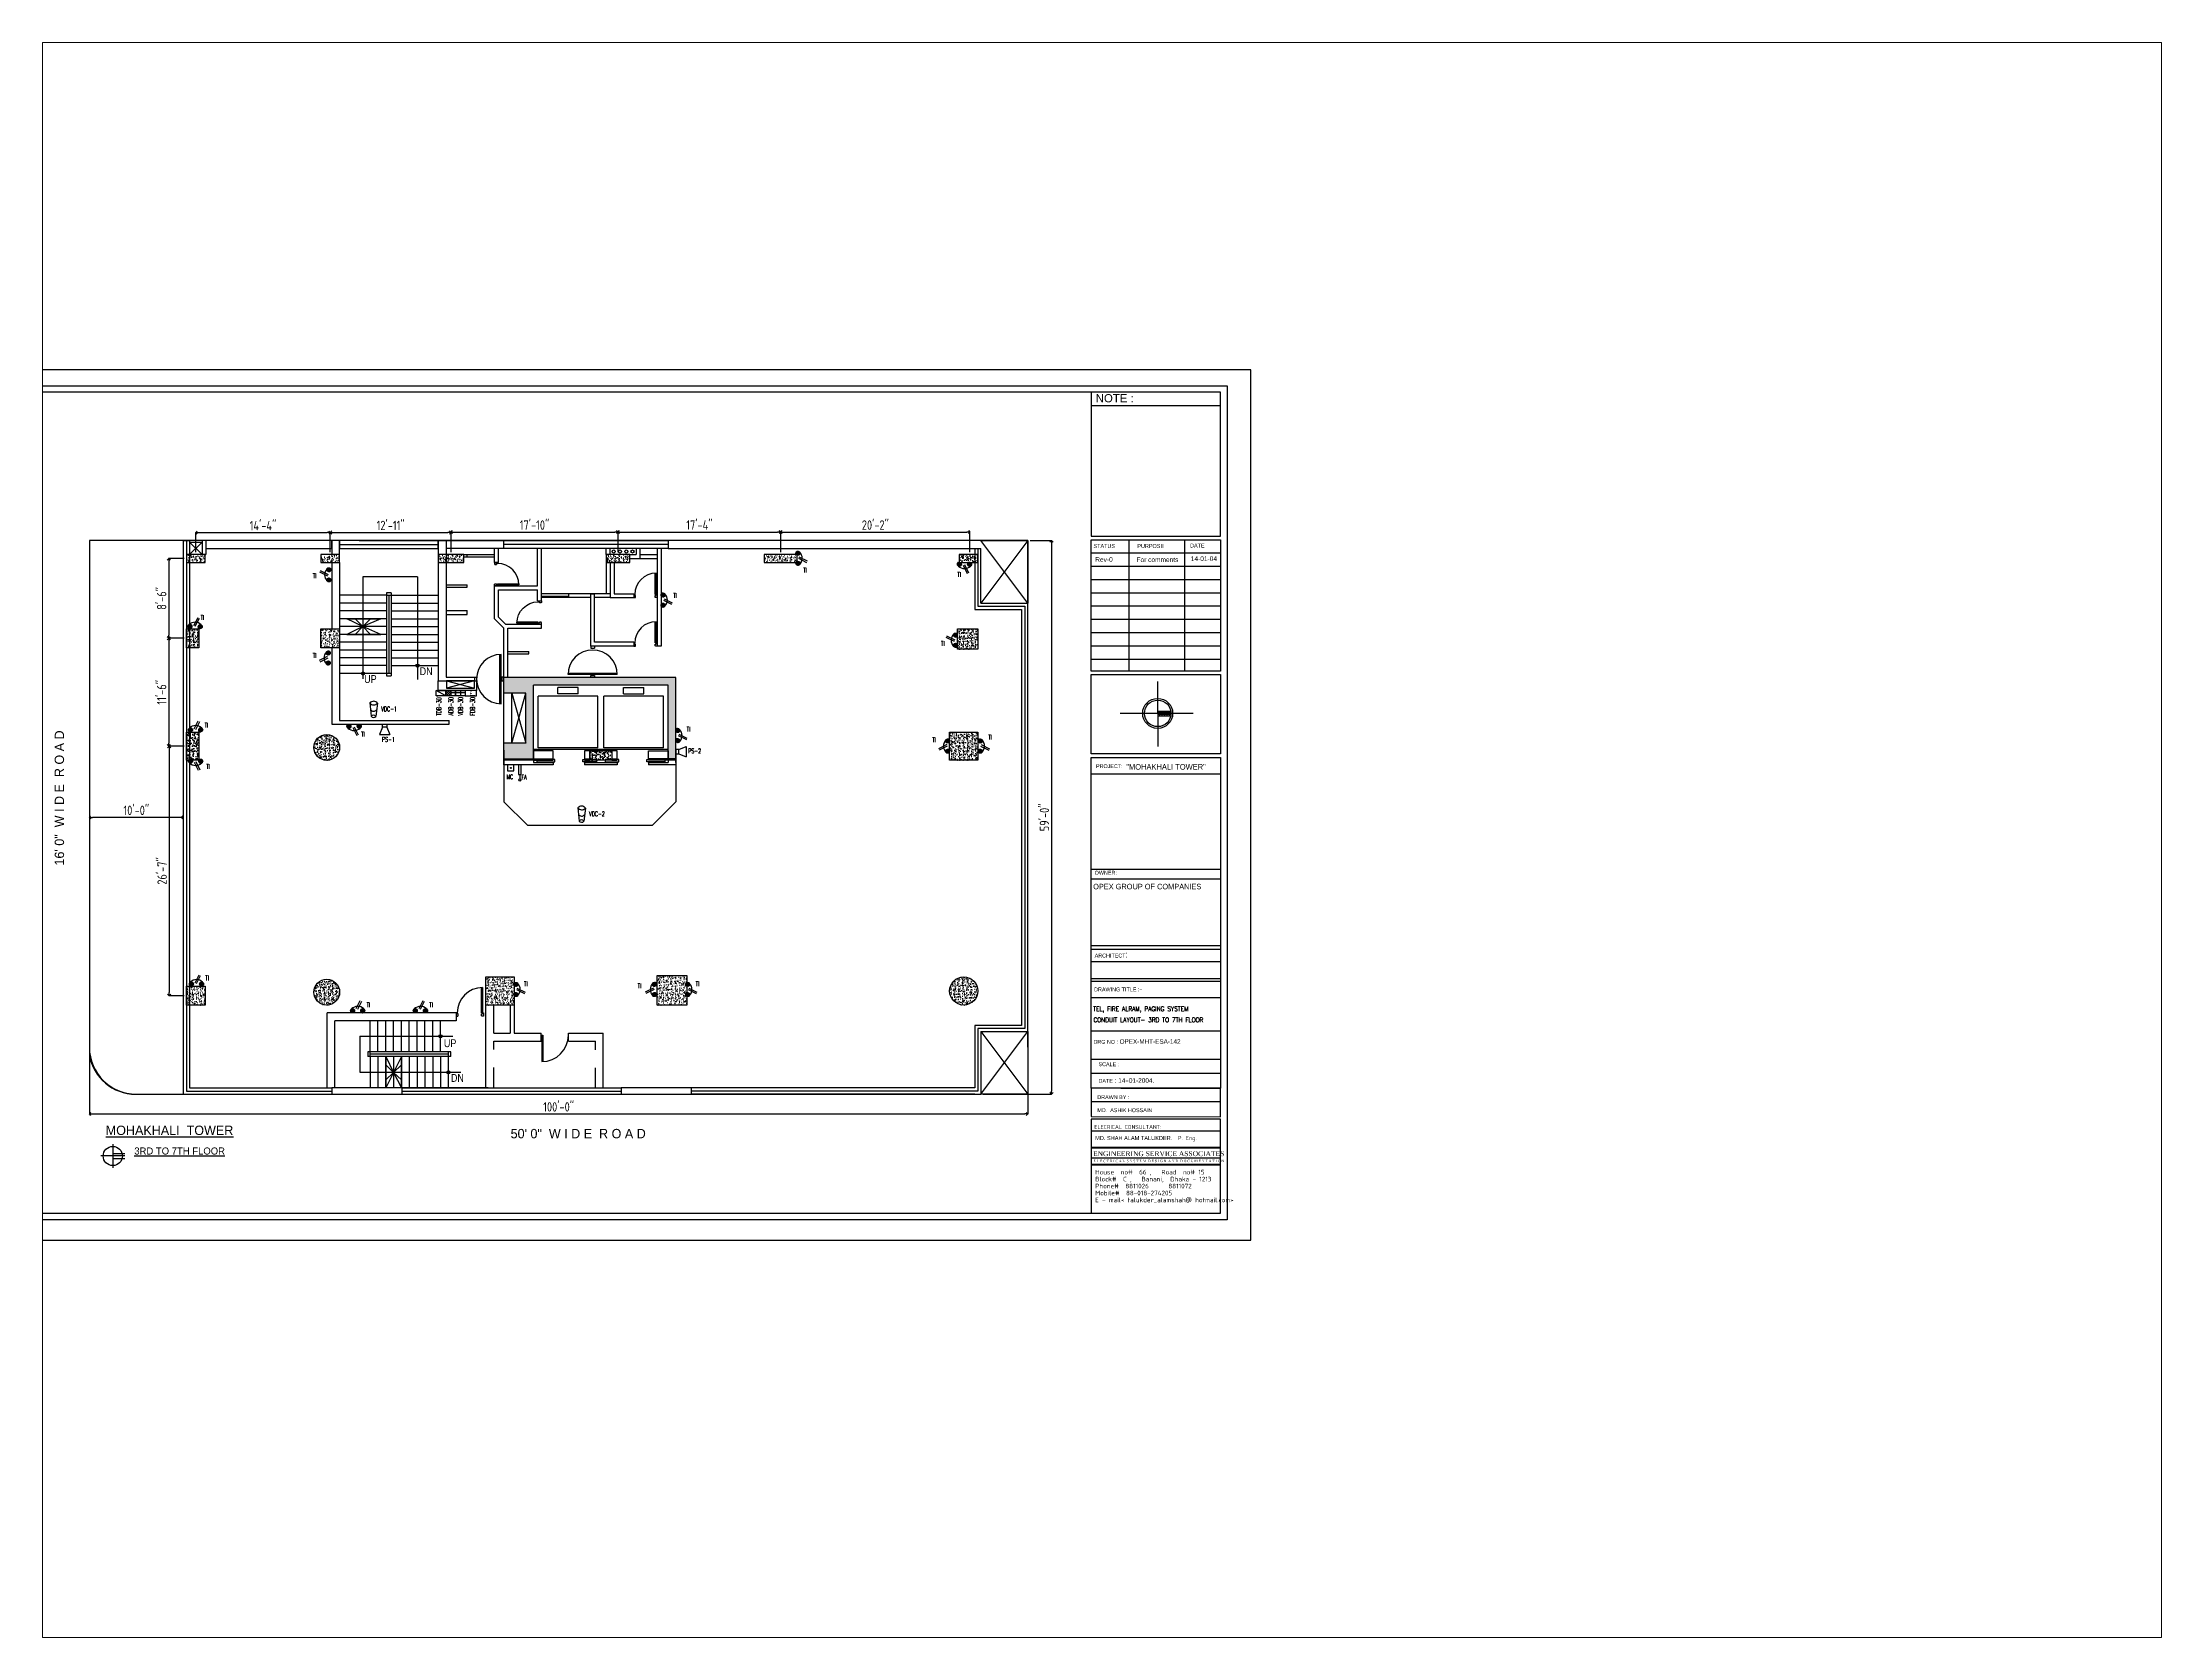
# Paper-space layout 'Layout1' of a CAD drawing. Header units: inches. Extents: x 1.05 to 9.49, y 0.79 to 7.14.
# The model-space entities are those that its viewports show. They can reach past a viewport. Long polylines and large blocks are cut down to what shows.
import ezdxf

# ---------------------------------------------------------------- set-up
doc = ezdxf.new("R2010")
doc.units = ezdxf.units.IN
doc.header["$MEASUREMENT"] = 0
doc.linetypes.add('ACAD_ISO04W100', pattern=[30, 24, -3, 0, -3])
doc.linetypes.add('HIDDEN', pattern=[0.375, 0.25, -0.125])
for name, color, linetype in [('BEAM', 5, 'HIDDEN'), ('COL', 1, 'Continuous'), ('DOOR', 172, 'Continuous'), ('ELEVATION', 7, 'Continuous'), ('ETEXT', 154, 'Continuous'), ('FIRESC00-07', 8, 'Continuous'), ('FIX', 172, 'Continuous'), ('GLASS', 176, 'Continuous'), ('HATCH 1', 11, 'Continuous'), ('LIFT', 176, 'Continuous'), ('PLPIPES', 1, 'Continuous'), ('REF', 3, 'Continuous'), ('SITE BSMNT', 5, 'ACAD_ISO04W100'), ('SITE GR', 5, 'Continuous'), ('SITEDIM', 4, 'Continuous'), ('STAIR01-07', 8, 'Continuous'), ('SYML', 5, 'Continuous'), ('T-FIX-1', 4, 'Continuous'), ('TEXT', 172, 'Continuous'), ('TITLE', 172, 'Continuous'), ('WIN', 4, 'Continuous')]:
    doc.layers.add(name, color=color, linetype=linetype)
doc.styles.add('12IN', font='isocpeur.ttf', dxfattribs={"width": 0.8, "height": 12})
doc.styles.add('24IN', font='isocp.shx', dxfattribs={"height": 24})
doc.styles.add('AR', font='arial.ttf')
doc.styles.add('COMIC SANS', font='comic.ttf')
doc.styles.add('DIM1-8', font='techl___.ttf', dxfattribs={"height": 8})
doc.styles.add('ROMAND', font='romand.shx', dxfattribs={"width": 0.6})
doc.styles.add('SX', font='simplex.shx')
doc.styles.add('TITEL', font='times.ttf', dxfattribs={"height": 0.5})
doc.dimstyles.new('12IN', dxfattribs={"dimtxt": 0.18, "dimasz": 4, "dimexe": 0.18, "dimexo": 3, "dimgap": 3, "dimtad": 1, "dimdec": 0, "dimzin": 3, "dimdsep": 46, "dimlunit": 4, "dimtxsty": '12IN', "dimblk": 'OPEN90', "dimcen": 0.09, "dimclrd": 172, "dimclre": 172, "dimclrt": 176, "dimadec": 0, "dimazin": 0, "dimtfac": 1, "dimtdec": 0, "dimtofl": 0, "dimtmove": 0, "dimatfit": 3, "dimfxl": 1, "dimtolj": 1, "dimtzin": 0, "dimarcsym": 0})
pattern_1 = [(50, (0, 0), (7.172602, -0.627521), [0.75, -8.25]), (355, (0, 0), (-1.387513, 7.52192), [0.6, -6.6]), (100.4514, (0.598, -0.052), (5.785094, 6.894395), [0.6374, -7.01142]), (46.1842, (0, 2), (10.67241, -1.65519), [1.125, -12.375]), (96.6356, (0.889, 1.862), (9.34663, 9.74118), [0.9561, -10.51713]), (351.1842, (0, 2), (9.34662, 9.74119), [0.9, -9.9]), (21, (1, 1.5), (5.96907, -4.02619), [0.75, -8.25]), (326, (1, 1.5), (2.433153, 7.2515), [0.6, -6.6]), (71.4514, (1.4974, 1.1645), (8.402226, 3.225305), [0.6374, -7.01142]), (37.5, (0, 0), (0.1215986, 3.3289385), [0, -6.52, 0, -6.7, 0, -6.625]), (7.5, (0, 0), (2.630695, 3.944117), [0, -3.82, 0, -6.37, 0, -2.525]), (327.5, (-2.23, 0), (5.3382244, -0.2255487), [0, -2.5, 0, -7.8, 0, -10.35]), (317.5, (-3.23, 0), (5.831862, 1.00105), [0, -3.25, 0, -5.18, 0, -7.35])]
pattern_2 = [(50, (0, 0), (7.172602, -0.62752), [0.75, -8.25]), (355, (0, 0), (-1.387513, 7.52192), [0.6, -6.6]), (100.4514, (0.598, -0.052), (5.785094, 6.894395), [0.6374, -7.01142]), (46.1842, (0, 2), (10.67241, -1.65519), [1.125, -12.375]), (96.6356, (0.889, 1.862), (9.34663, 9.74118), [0.9561, -10.51713]), (351.1842, (0, 2), (9.34662, 9.74119), [0.9, -9.9]), (21, (1, 1.5), (5.96907, -4.02619), [0.75, -8.25]), (326, (1, 1.5), (2.433153, 7.2515), [0.6, -6.6]), (71.4514, (1.4974, 1.1645), (8.402226, 3.225305), [0.6374, -7.01142]), (37.5, (0, 0), (0.1215986, 3.3289385), [0, -6.52, 0, -6.7, 0, -6.625]), (7.5, (0, 0), (2.630695, 3.944117), [0, -3.82, 0, -6.37, 0, -2.525]), (327.5, (-2.23, 0), (5.3382244, -0.2255487), [0, -2.5, 0, -7.8, 0, -10.35]), (317.5, (-3.23, 0), (5.831862, 1.00105), [0, -3.25, 0, -5.18, 0, -7.35])]

# ---------------------------------------------------------------- blocks, each defined once
blk = doc.blocks.new('D30')
for points in [[(-1.375, 0), (-2.625, 0), (-2.625, 27.25), (-1.375, 27.25)], [(-30, -4), (-27.75, -4), (-27.75, -3.75), (-27.5, -3.75), (-27.5, -1.375), (-28.75, -1.375), (-28.75, 0), (-30, 0)], [(0, -4), (-2.25, -4), (-2.25, -3.75), (-2.5, -3.75), (-2.5, -1.375), (-1.25, -1.375), (-1.25, 0), (0, 0)]]:
    blk.add_lwpolyline(points, close=True)
at = {"color": 107}
blk.add_arc((-1.375, 0), 27.25, 90, 180, dxfattribs=at)
blk = doc.blocks.new('D35')
for points in [[(-1.375, 0), (-2.625, 0), (-2.625, 32.25), (-1.375, 32.25)], [(-35, -4), (-32.75, -4), (-32.75, -3.75), (-32.5, -3.75), (-32.5, -1.375), (-33.75, -1.375), (-33.75, 0), (-35, 0)], [(0, -4), (-2.25, -4), (-2.25, -3.75), (-2.5, -3.75), (-2.5, -1.375), (-1.25, -1.375), (-1.25, 0), (0, 0)]]:
    blk.add_lwpolyline(points, close=True)
at = {"color": 107}
blk.add_arc((-1.375, 0), 32.25, 90, 180, dxfattribs=at)
blk = doc.blocks.new('_Open90')
at = {"color": 0, "linetype": 'ByBlock', "lineweight": -2}
for p, q in [((0, 0), (-1, 0)), ((-0.5, 0.5), (0, 0)), ((0, 0), (-0.5, -0.5))]:
    blk.add_line(p, q, dxfattribs=at)
blk = doc.blocks.new('*D5')
at = {"layer": 'Defpoints', "color": 0}
for p in [(0, 354), (0, 354), (120, 354)]:
    blk.add_point(p, dxfattribs=at)
at = {"layer": 'GLASS', "color": 172, "lineweight": -2}
for p, q in [((0, 357), (0, 354.18)), ((116, 354), (4, 354)), ((120, 357), (120, 354.18))]:
    blk.add_line(p, q, dxfattribs=at)
at = {"layer": 'GLASS', "color": 172, "lineweight": -2, "xscale": 4, "yscale": 4, "zscale": 4, "rotation": 180}
blk.add_blockref('_Open90', (0, 354), dxfattribs=at)
at = {"layer": 'GLASS', "color": 172, "lineweight": -2, "xscale": 4, "yscale": 4, "zscale": 4}
blk.add_blockref('_Open90', (120, 354), dxfattribs=at)
at = {"layer": 'GLASS', "color": 176, "insert": (60, 363), "char_height": 12, "attachment_point": 5, "style": '12IN'}
blk.add_mtext('\\A1;10\'-0"', dxfattribs=at)
blk = doc.blocks.new('*D6')
at = {"layer": 'Defpoints', "color": 0}
for p in [(1200, 708), (1140, 0), (1230.2, 0)]:
    blk.add_point(p, dxfattribs=at)
at = {"layer": 'SITEDIM', "color": 172, "lineweight": -2}
for p, q in [((1203, 708), (1230.4, 708)), ((1230.2, 704), (1230.2, 4)), ((1143, 0), (1230.4, 0))]:
    blk.add_line(p, q, dxfattribs=at)
at = {"layer": 'SITEDIM', "color": 172, "lineweight": -2, "xscale": 4, "yscale": 4, "zscale": 4}
for p, rotation in [((1230.2, 708), 90), ((1230.2, 0), 270)]:
    blk.add_blockref('_Open90', p, dxfattribs=dict(at, rotation=rotation))
at = {"layer": 'SITEDIM', "color": 176, "insert": (1221.2, 354), "char_height": 12, "attachment_point": 5, "rotation": 90, "style": '12IN'}
blk.add_mtext('\\A1;59\'-0"', dxfattribs=at)
blk = doc.blocks.new('*D7')
at = {"layer": 'Defpoints', "color": 0}
for p in [(0, 60), (1200, 60), (1200, -25.2)]:
    blk.add_point(p, dxfattribs=at)
at = {"layer": 'SITEDIM', "color": 172, "lineweight": -2}
for p, q in [((0, 57), (0, -25.4)), ((1200, 57), (1200, -25.4)), ((4, -25.2), (1196, -25.2))]:
    blk.add_line(p, q, dxfattribs=at)
at = {"layer": 'SITEDIM', "color": 172, "lineweight": -2, "xscale": 4, "yscale": 4, "zscale": 4, "rotation": 180}
blk.add_blockref('_Open90', (0, -25.2), dxfattribs=at)
at = {"layer": 'SITEDIM', "color": 172, "lineweight": -2, "xscale": 4, "yscale": 4, "zscale": 4}
blk.add_blockref('_Open90', (1200, -25.2), dxfattribs=at)
at = {"layer": 'SITEDIM', "color": 176, "insert": (600, -16.2), "char_height": 12, "attachment_point": 5, "style": '12IN'}
blk.add_mtext('\\A1;100\'-0"', dxfattribs=at)
blk = doc.blocks.new('*D8')
at = {"layer": 'Defpoints', "color": 0}
for p in [(308, 718.1), (136, 690), (308, 690)]:
    blk.add_point(p, dxfattribs=at)
at = {"layer": 'FIX', "color": 172, "lineweight": -2}
for p, q in [((136, 693), (136, 718.3)), ((140, 718.1), (304, 718.1)), ((308, 693), (308, 718.3))]:
    blk.add_line(p, q, dxfattribs=at)
at = {"layer": 'FIX', "color": 172, "lineweight": -2, "xscale": 4, "yscale": 4, "zscale": 4, "rotation": 180}
blk.add_blockref('_Open90', (136, 718.1), dxfattribs=at)
at = {"layer": 'FIX', "color": 172, "lineweight": -2, "xscale": 4, "yscale": 4, "zscale": 4}
blk.add_blockref('_Open90', (308, 718.1), dxfattribs=at)
at = {"layer": 'FIX', "color": 176, "insert": (222, 727.1), "char_height": 12, "attachment_point": 5, "style": '12IN'}
blk.add_mtext('\\A1;14\'-4"', dxfattribs=at)
blk = doc.blocks.new('*D9')
at = {"layer": 'Defpoints', "color": 0}
for p in [(462.5, 718.3), (308, 690), (462.5, 690)]:
    blk.add_point(p, dxfattribs=at)
at = {"layer": 'FIX', "color": 172, "lineweight": -2}
for p, q in [((308, 693), (308, 718.5)), ((312, 718.3), (458.5, 718.3)), ((462.5, 693), (462.5, 718.5))]:
    blk.add_line(p, q, dxfattribs=at)
at = {"layer": 'FIX', "color": 172, "lineweight": -2, "xscale": 4, "yscale": 4, "zscale": 4, "rotation": 180}
blk.add_blockref('_Open90', (308, 718.3), dxfattribs=at)
at = {"layer": 'FIX', "color": 172, "lineweight": -2, "xscale": 4, "yscale": 4, "zscale": 4}
blk.add_blockref('_Open90', (462.5, 718.3), dxfattribs=at)
at = {"layer": 'FIX', "color": 176, "insert": (385.2, 727.3), "char_height": 12, "attachment_point": 5, "style": '12IN'}
blk.add_mtext('\\A1;12\'-11"', dxfattribs=at)
blk = doc.blocks.new('*D10')
at = {"layer": 'Defpoints', "color": 0}
for p in [(676, 718.8), (462.5, 690), (676, 690)]:
    blk.add_point(p, dxfattribs=at)
at = {"layer": 'FIX', "color": 172, "lineweight": -2}
for p, q in [((462.5, 693), (462.5, 719)), ((466.5, 718.8), (672, 718.8)), ((676, 693), (676, 719))]:
    blk.add_line(p, q, dxfattribs=at)
at = {"layer": 'FIX', "color": 172, "lineweight": -2, "xscale": 4, "yscale": 4, "zscale": 4, "rotation": 180}
blk.add_blockref('_Open90', (462.5, 718.8), dxfattribs=at)
at = {"layer": 'FIX', "color": 172, "lineweight": -2, "xscale": 4, "yscale": 4, "zscale": 4}
blk.add_blockref('_Open90', (676, 718.8), dxfattribs=at)
at = {"layer": 'FIX', "color": 176, "insert": (569.2, 727.8), "char_height": 12, "attachment_point": 5, "style": '12IN'}
blk.add_mtext('\\A1;17\'-10"', dxfattribs=at)
blk = doc.blocks.new('*D11')
at = {"layer": 'Defpoints', "color": 0}
for p in [(884, 718.9), (676, 690), (884, 690)]:
    blk.add_point(p, dxfattribs=at)
at = {"layer": 'FIX', "color": 172, "lineweight": -2}
for p, q in [((676, 693), (676, 719)), ((680, 718.9), (880, 718.9)), ((884, 693), (884, 719))]:
    blk.add_line(p, q, dxfattribs=at)
at = {"layer": 'FIX', "color": 172, "lineweight": -2, "xscale": 4, "yscale": 4, "zscale": 4, "rotation": 180}
blk.add_blockref('_Open90', (676, 718.9), dxfattribs=at)
at = {"layer": 'FIX', "color": 172, "lineweight": -2, "xscale": 4, "yscale": 4, "zscale": 4}
blk.add_blockref('_Open90', (884, 718.9), dxfattribs=at)
at = {"layer": 'FIX', "color": 176, "insert": (780, 727.9), "char_height": 12, "attachment_point": 5, "style": '12IN'}
blk.add_mtext('\\A1;17\'-4"', dxfattribs=at)
blk = doc.blocks.new('*D12')
at = {"layer": 'Defpoints', "color": 0}
for p in [(1126, 718.8), (884, 690), (1126, 690)]:
    blk.add_point(p, dxfattribs=at)
at = {"layer": 'FIX', "color": 172, "lineweight": -2}
for p, q in [((884, 693), (884, 718.9)), ((888, 718.8), (1122, 718.8)), ((1126, 693), (1126, 718.9))]:
    blk.add_line(p, q, dxfattribs=at)
at = {"layer": 'FIX', "color": 172, "lineweight": -2, "xscale": 4, "yscale": 4, "zscale": 4, "rotation": 180}
blk.add_blockref('_Open90', (884, 718.8), dxfattribs=at)
at = {"layer": 'FIX', "color": 172, "lineweight": -2, "xscale": 4, "yscale": 4, "zscale": 4}
blk.add_blockref('_Open90', (1126, 718.8), dxfattribs=at)
at = {"layer": 'FIX', "color": 176, "insert": (1005, 727.8), "char_height": 12, "attachment_point": 5, "style": '12IN'}
blk.add_mtext('\\A1;20\'-2"', dxfattribs=at)
blk = doc.blocks.new('*D13')
at = {"layer": 'Defpoints', "color": 0}
for p in [(124, 685), (101.4, 583), (124, 583)]:
    blk.add_point(p, dxfattribs=at)
at = {"layer": 'FIX', "color": 172, "lineweight": -2}
for p, q in [((121, 685), (101.3, 685)), ((101.4, 681), (101.4, 587)), ((121, 583), (101.3, 583))]:
    blk.add_line(p, q, dxfattribs=at)
at = {"layer": 'FIX', "color": 172, "lineweight": -2, "xscale": 4, "yscale": 4, "zscale": 4}
for p, rotation in [((101.4, 685), 90), ((101.4, 583), 270)]:
    blk.add_blockref('_Open90', p, dxfattribs=dict(at, rotation=rotation))
at = {"layer": 'FIX', "color": 176, "insert": (92.4, 634), "char_height": 12, "attachment_point": 5, "rotation": 90, "style": '12IN'}
blk.add_mtext('\\A1;8\'-6"', dxfattribs=at)
blk = doc.blocks.new('*D14')
at = {"layer": 'Defpoints', "color": 0}
for p in [(124, 583), (101.4, 445), (124, 445)]:
    blk.add_point(p, dxfattribs=at)
at = {"layer": 'FIX', "color": 172, "lineweight": -2}
for p, q in [((121, 583), (101.3, 583)), ((101.4, 579), (101.4, 449)), ((121, 445), (101.3, 445))]:
    blk.add_line(p, q, dxfattribs=at)
at = {"layer": 'FIX', "color": 172, "lineweight": -2, "xscale": 4, "yscale": 4, "zscale": 4}
for p, rotation in [((101.4, 583), 90), ((101.4, 445), 270)]:
    blk.add_blockref('_Open90', p, dxfattribs=dict(at, rotation=rotation))
at = {"layer": 'FIX', "color": 176, "insert": (92.4, 514), "char_height": 12, "attachment_point": 5, "rotation": 90, "style": '12IN'}
blk.add_mtext('\\A1;11\'-6"', dxfattribs=at)
blk = doc.blocks.new('*D15')
at = {"layer": 'Defpoints', "color": 0}
for p in [(124, 445), (102, 126), (124, 126)]:
    blk.add_point(p, dxfattribs=at)
at = {"layer": 'FIX', "color": 172, "lineweight": -2}
for p, q in [((121, 445), (101.8, 445)), ((102, 441), (102, 130)), ((121, 126), (101.8, 126))]:
    blk.add_line(p, q, dxfattribs=at)
at = {"layer": 'FIX', "color": 172, "lineweight": -2, "xscale": 4, "yscale": 4, "zscale": 4}
for p, rotation in [((102, 445), 90), ((102, 126), 270)]:
    blk.add_blockref('_Open90', p, dxfattribs=dict(at, rotation=rotation))
at = {"layer": 'FIX', "color": 176, "insert": (93, 285.5), "char_height": 12, "attachment_point": 5, "rotation": 90, "style": '12IN'}
blk.add_mtext('\\A1;26\'-7"', dxfattribs=at)
blk = doc.blocks.new('B')
at = {"layer": 'TITLE', "ltscale": 0.5}
h = blk.add_hatch(dxfattribs=at)
h.set_pattern_fill('ANSI31', color=1, scale=9.326736, angle=89.9505, style=0)
h.set_pattern_definition([(134.95045824, (-30906.0852, 267358.9978), (-0.825087312, -0.823661693), [])])
h.paths.add_polyline_path([(1034.6, 1237.8, 0.043955), (1036.9, 1237.6), (1036.9, 1250.8), (1034.6, 1250.8)])
h.paths.add_polyline_path([(1039.2, 1250.8), (1036.9, 1250.8), (1036.9, 1237.6, 0.043955), (1039.2, 1237.8)])
at = {"layer": 'TITLE', "color": 1, "ltscale": 0.5}
for p, q in [((1036.8, 1215.4), (1036.9, 1288.2)), ((1068.5, 1251.1), (1003.8, 1250.5)), ((1034.3, 1250.8), (1034.1, 1237.9)), ((1039.2, 1250.8), (1039.2, 1237.8))]:
    blk.add_line(p, q, dxfattribs=at)
blk.add_circle((1036.9, 1250.8), 14.9, dxfattribs=at)
at = {"layer": 'TITLE', "color": 6, "ltscale": 0.5}
blk.add_circle((1036.9, 1250.8), 13.2, dxfattribs=at)

msp = doc.modelspace()

# ---------------------------------------------------------------- hatches: boundary and pattern name
at = {"layer": 'HATCH 1'}
h = msp.add_hatch(dxfattribs=at)
h.set_pattern_fill('AR-CONC', color=0, style=0)
h.set_pattern_definition(pattern_1)
h.paths.add_polyline_path([(148, 680), (148, 690), (124, 690), (124, 680)])
h = msp.add_hatch(dxfattribs=at)
h.set_pattern_fill('AR-CONC', color=0, style=0)
h.set_pattern_definition(pattern_1)
h.paths.add_polyline_path([(296, 690), (296, 680), (320, 680), (320, 690)])
h = msp.add_hatch(dxfattribs=at)
h.set_pattern_fill('AR-CONC', color=0, style=0)
h.set_pattern_definition(pattern_1)
h.paths.add_polyline_path([(446, 690), (446, 680), (479, 680), (479, 690)])
h = msp.add_hatch(dxfattribs=at)
h.set_pattern_fill('AR-CONC', color=0, style=0)
h.set_pattern_definition(pattern_1)
h.paths.add_polyline_path([(661, 680), (691, 680), (691, 690), (661, 690)])
h = msp.add_hatch(dxfattribs=at)
h.set_pattern_fill('AR-CONC', color=0, style=0)
h.set_pattern_definition(pattern_1)
h.paths.add_polyline_path([(863, 680), (905, 680), (905, 690), (863, 690)])
h = msp.add_hatch(dxfattribs=at)
h.set_pattern_fill('AR-CONC', color=0, style=0)
h.set_pattern_definition(pattern_1)
h.paths.add_polyline_path([(1112, 680), (1136, 680), (1136, 690), (1112, 690)])
h = msp.add_hatch(dxfattribs=at)
h.set_pattern_fill('AR-CONC', color=0, style=0)
h.set_pattern_definition(pattern_2)
h.paths.add_polyline_path([(124, 595), (140, 595), (140, 571), (124, 571)])
h = msp.add_hatch(dxfattribs=at)
h.set_pattern_fill('AR-CONC', color=0, style=0)
h.set_pattern_definition(pattern_1)
h.paths.add_polyline_path([(320, 595), (296, 595), (296, 571), (320, 571)])
h = msp.add_hatch(dxfattribs=at)
h.set_pattern_fill('AR-CONC', color=0, style=0)
h.set_pattern_definition(pattern_2)
h.paths.add_polyline_path([(1110, 595), (1136, 595), (1136, 569), (1110, 569)])
h = msp.add_hatch(dxfattribs=at)
h.set_pattern_fill('AR-CONC', color=0, style=0)
h.set_pattern_definition(pattern_1)
h.paths.add_polyline_path([(750, 533), (530, 533), (530, 513), (558, 513), (558, 449), (530, 449), (530, 427), (568, 427), (568, 439), (568, 523), (740, 523), (740, 427), (750, 427)])
h = msp.add_hatch(dxfattribs=at)
h.set_pattern_fill('AR-CONC', color=0, style=0)
h.paths.add_polyline_path([(124, 463), (140, 463), (140, 427), (124, 427)])
h = msp.add_hatch(dxfattribs=at)
h.set_pattern_fill('AR-CONC', color=0, style=0)
h.set_pattern_definition(pattern_1)
h.paths.add_polyline_path([(1136, 463), (1100, 463), (1100, 427), (1136, 427)])
h = msp.add_hatch(dxfattribs=at)
h.set_pattern_fill('AR-CONC', color=0, style=0)
h.set_pattern_definition(pattern_1)
h.paths.add_polyline_path([(287, 443.5, 1), (320, 443.5, 1)])
h = msp.add_hatch(dxfattribs=at)
h.set_pattern_fill('AR-CONC', color=0, style=0)
h.set_pattern_definition(pattern_1)
h.paths.add_polyline_path([(668, 439), (640, 439), (640, 427), (668, 427)])
h = msp.add_hatch(dxfattribs=at)
h.set_pattern_fill('AR-CONC', color=0, style=0)
h.paths.add_polyline_path([(124, 138), (148, 138), (148, 114), (124, 114)])
h = msp.add_hatch(dxfattribs=at)
h.set_pattern_fill('AR-CONC', color=0, style=0)
edge = h.paths.add_edge_path()
edge.add_arc((303.5, 130.5), 16.5, 0, 360)
h = msp.add_hatch(dxfattribs=at)
h.set_pattern_fill('AR-CONC', color=0, style=0)
h.set_pattern_definition([(50, (-0.166, -0.086), (7.1726, -0.62752), [0.75, -8.25]), (355, (-0.166, -0.086), (-1.38751, 7.52192), [0.6, -6.6]), (100.4514, (0.4317, -0.138), (5.78509, 6.894395), [0.6374, -7.01142]), (46.1842, (-0.166, 1.914), (10.67241, -1.65519), [1.125, -12.375]), (96.6356, (0.723, 1.776), (9.34663, 9.74118), [0.9561, -10.51713]), (351.1842, (-0.166, 1.914), (9.34662, 9.74119), [0.9, -9.9]), (21, (0.834, 1.414), (5.96907, -4.02619), [0.75, -8.25]), (326, (0.834, 1.414), (2.43315, 7.2515), [0.6, -6.6]), (71.4514, (1.3314, 1.079), (8.40223, 3.225305), [0.6374, -7.01142]), (37.5, (-0.166, -0.0857), (0.121599, 3.328939), [0, -6.52, 0, -6.7, 0, -6.625]), (7.5, (-0.166, -0.0857), (2.630695, 3.944117), [0, -3.82, 0, -6.37, 0, -2.525]), (327.5, (-2.396, -0.0857), (5.338224, -0.225549), [0, -2.5, 0, -7.8, 0, -10.35]), (317.5, (-3.396, -0.0857), (5.83186, 1.00105), [0, -3.25, 0, -5.18, 0, -7.35])])
h.paths.add_polyline_path([(542.8, 149.9), (506.8, 149.9), (506.8, 113.9), (542.8, 113.9)])
h = msp.add_hatch(dxfattribs=at)
h.set_pattern_fill('AR-CONC', color=0, style=0)
h.set_pattern_definition(pattern_1)
h.paths.add_polyline_path([(764, 114), (726, 114), (726, 152), (764, 152)])
h = msp.add_hatch(dxfattribs=at)
h.set_pattern_fill('AR-CONC', color=0, style=0)
h.set_pattern_definition(pattern_2)
edge = h.paths.add_edge_path()
edge.add_arc((1118, 132), 18, 0, 360)
at = {"layer": 'SYML'}
h = msp.add_hatch(dxfattribs=at)
h.set_pattern_fill('ANSI31', color=0, scale=1.434375, style=0)
h.set_pattern_definition([(45, (3215.24924, 263.1578), (-0.126782036, 0.126782036), [])])
h.paths.add_polyline_path([(903.3, 692, 1), (908.5, 692, 1)])
h.paths.add_polyline_path([(908.5, 678.9, 1), (903.3, 678.9, 1)])
h = msp.add_hatch(dxfattribs=at)
h.set_pattern_fill('ANSI31', color=0, scale=1.434375, angle=90, style=0)
h.set_pattern_definition([(225, (1541.12888, -1631.50914), (-0.126782036, 0.126782036), [])])
h.paths.add_polyline_path([(1112.3, 680.4, -1), (1112.3, 675.2, -1)])
h.paths.add_polyline_path([(1125.4, 675.2, -1), (1125.4, 680.4, -1)])
h = msp.add_hatch(dxfattribs=at)
h.set_pattern_fill('ANSI31', color=0, scale=1.434375, angle=180, style=0)
h.set_pattern_definition([(225, (-2002.96286, 1086.35864), (0.126782036, -0.126782036), [])])
h.paths.add_polyline_path([(308.9, 657.6, 1), (303.8, 657.6, 1)])
h.paths.add_polyline_path([(303.8, 670.6, 1), (308.9, 670.6, 1)])
h = msp.add_hatch(dxfattribs=at)
h.set_pattern_fill('ANSI31', color=0, scale=1.434375, style=0)
h.set_pattern_definition([(45, (3042.78596, 209.7123), (-0.126782036, 0.126782036), [])])
h.paths.add_polyline_path([(730.9, 638.5, 1), (736.1, 638.5, 1)])
h.paths.add_polyline_path([(736.1, 625.5, 1), (730.9, 625.5, 1)])
h = msp.add_hatch(dxfattribs=at)
h.set_pattern_fill('ANSI31', color=0, scale=1.434375, angle=88.3621, style=0)
h.set_pattern_definition([(133.36214, (623.1181, 2894.22895), (-0.130353944, -0.123106534), [])])
h.paths.add_polyline_path([(128.4, 595.5, 1), (128.6, 600.7, 1)])
h.paths.add_polyline_path([(141.6, 600.3, 1), (141.5, 595.1, 1)])
h = msp.add_hatch(dxfattribs=at)
h.set_pattern_fill('ANSI31', color=0, scale=1.434375, angle=-180, style=0)
h.set_pattern_definition([(225, (-1201.83248, 1002.66713), (0.126782036, -0.126782036), [])])
h.paths.add_polyline_path([(1110.1, 573.9, 1), (1104.9, 573.9, 1)])
h.paths.add_polyline_path([(1104.9, 586.9, 1), (1110.1, 586.9, 1)])
h = msp.add_hatch(dxfattribs=at)
h.set_pattern_fill('ANSI31', color=0, scale=1.434375, style=0)
h.set_pattern_definition([(135, (-2003.79864, 135.64523), (0.126782036, 0.126782036), [])])
h.paths.add_polyline_path([(308.1, 564.4, -1), (302.9, 564.4, -1)])
h.paths.add_polyline_path([(302.9, 551.4, -1), (308.1, 551.4, -1)])
h = msp.add_hatch(dxfattribs=at)
h.set_pattern_fill('ANSI31', color=0, scale=14.4, style=0)
h.set_pattern_definition([(45, (2674.0125, -29.64), (-1.2727922, 1.2727922), [])])
h.paths.add_polyline_path([(462, 516.2), (455.8, 516.2), (455.8, 509.8), (462, 509.8)])
h = msp.add_hatch(dxfattribs=at)
h.set_pattern_fill('ANSI31', color=0, scale=1.434375, angle=90, style=0)
h.set_pattern_definition([(135, (557.96966, 2775.14944), (-0.126782036, -0.126782036), [])])
h.paths.add_polyline_path([(129.2, 463.2, 1), (129.2, 468.4, 1)])
h.paths.add_polyline_path([(142.2, 468.4, 1), (142.2, 463.2, 1)])
h = msp.add_hatch(dxfattribs=at)
h.set_pattern_fill('ANSI31', color=0, scale=1.434375, angle=90, style=0)
h.set_pattern_definition([(225, (760.58001, -1838.77555), (-0.126782036, 0.126782036), [])])
h.paths.add_polyline_path([(331.8, 473.1, -1), (331.8, 467.9, -1)])
h.paths.add_polyline_path([(344.8, 467.9, -1), (344.8, 473.1, -1)])
h = msp.add_hatch(dxfattribs=at)
h.set_pattern_fill('ANSI31', color=0, scale=1.434375, style=0)
h.set_pattern_definition([(45, (3061.59503, 36.46904), (-0.126782036, 0.126782036), [])])
h.paths.add_polyline_path([(749.7, 465.3, 1), (754.9, 465.3, 1)])
h.paths.add_polyline_path([(754.9, 452.2, 1), (749.7, 452.2, 1)])
h = msp.add_hatch(dxfattribs=at)
h.set_pattern_fill('ANSI31', color=0, scale=1.434375, style=0)
h.set_pattern_definition([(135, (-1211.74183, 23.03518), (0.126782036, 0.126782036), [])])
h.paths.add_polyline_path([(1100.2, 451.8, -1), (1095, 451.8, -1)])
h.paths.add_polyline_path([(1095, 438.8, -1), (1100.2, 438.8, -1)])
h = msp.add_hatch(dxfattribs=at)
h.set_pattern_fill('ANSI31', color=0, scale=1.434375, style=0)
h.set_pattern_definition([(45, (3448.33054, 23.03518), (-0.126782036, 0.126782036), [])])
h.paths.add_polyline_path([(1136.4, 451.8, 1), (1141.6, 451.8, 1)])
h.paths.add_polyline_path([(1141.6, 438.8, 1), (1136.4, 438.8, 1)])
h = msp.add_hatch(dxfattribs=at)
h.set_pattern_fill('ANSI31', color=0, scale=1.434375, angle=90, style=0)
h.set_pattern_definition([(225, (557.96966, -1883.29685), (-0.126782036, 0.126782036), [])])
h.paths.add_polyline_path([(129.2, 428.6, -1), (129.2, 423.4, -1)])
h.paths.add_polyline_path([(142.2, 423.4, -1), (142.2, 428.6, -1)])
msp.add_hatch(color=0, dxfattribs=at).paths.add_polyline_path([(539.7, 417.3, 1), (538.3, 417.3, 1)])
h = msp.add_hatch(dxfattribs=at)
h.set_pattern_fill('ANSI31', color=0, scale=1.434375, angle=90, style=0)
h.set_pattern_definition([(135, (559.05634, 2450.2215), (-0.126782036, -0.126782036), [])])
h.paths.add_polyline_path([(130.3, 138.3, 1), (130.3, 143.5, 1)])
h.paths.add_polyline_path([(143.3, 143.5, 1), (143.3, 138.3, 1)])
h = msp.add_hatch(dxfattribs=at)
h.set_pattern_fill('ANSI31', color=0, scale=1.434375, style=0)
h.set_pattern_definition([(45, (2854.65938, -288.2633), (-0.126782036, 0.126782036), [])])
h.paths.add_polyline_path([(542.8, 140.5, 1), (547.9, 140.5, 1)])
h.paths.add_polyline_path([(547.9, 127.5, 1), (542.8, 127.5, 1)])
h = msp.add_hatch(dxfattribs=at)
h.set_pattern_fill('ANSI31', color=0, scale=1.434375, style=0)
h.set_pattern_definition([(135, (-1586.68026, -288.2633), (0.126782036, 0.126782036), [])])
h.paths.add_polyline_path([(725.2, 140.5, -1), (720, 140.5, -1)])
h.paths.add_polyline_path([(720, 127.5, -1), (725.2, 127.5, -1)])
h = msp.add_hatch(dxfattribs=at)
h.set_pattern_fill('ANSI31', color=0, scale=1.434375, style=0)
h.set_pattern_definition([(45, (3074.26706, -288.2633), (-0.126782036, 0.126782036), [])])
h.paths.add_polyline_path([(762.4, 140.5, 1), (767.5, 140.5, 1)])
h.paths.add_polyline_path([(767.5, 127.5, 1), (762.4, 127.5, 1)])
h = msp.add_hatch(dxfattribs=at)
h.set_pattern_fill('ANSI31', color=0, scale=1.434375, angle=90, style=0)
h.set_pattern_definition([(135, (765.157, 2416.01318), (-0.126782036, -0.126782036), [])])
h.paths.add_polyline_path([(336.4, 104.1, 1), (336.4, 109.3, 1)])
h.paths.add_polyline_path([(349.4, 109.3, 1), (349.4, 104.1, 1)])
h = msp.add_hatch(dxfattribs=at)
h.set_pattern_fill('ANSI31', color=0, scale=1.434375, angle=90, style=0)
h.set_pattern_definition([(135, (845.41297, 2416.01318), (-0.126782036, -0.126782036), [])])
h.paths.add_polyline_path([(416.6, 104.1, 1), (416.6, 109.3, 1)])
h.paths.add_polyline_path([(429.7, 109.3, 1), (429.7, 104.1, 1)])

# ---------------------------------------------------------------- linework, layer by layer
at = {"layer": 'BEAM', "color": 0, "linetype": 'Continuous'}
for p, q in [((578, 640), (578, 698)), ((661, 690), (661, 698)), ((661, 680), (661, 640))]:
    msp.add_line(p, q, dxfattribs=at)
at = {"layer": 'COL', "color": 0}
for p, q in [((750, 533), (530, 533)), ((530, 513), (530, 533)), ((740, 523), (568, 523)), ((568, 427), (568, 523)), ((740, 427), (740, 523)), ((750, 427), (750, 533)), ((558, 513), (530, 513)), ((558, 449), (558, 513)), ((558, 449), (530, 449)), ((530, 427), (530, 449)), ((668, 439), (640, 439)), ((640, 439), (640, 427)), ((668, 439), (668, 427)), ((568, 427), (530, 427)), ((668, 427), (640, 427)), ((750, 427), (740, 427))]:
    msp.add_line(p, q, dxfattribs=at)
for points in [[(124, 680), (148, 680), (148, 690), (124, 690)], [(296, 680), (320, 680), (320, 690), (296, 690)], [(446, 680), (479, 680), (479, 690), (446, 690)], [(661, 680), (691, 680), (691, 690), (661, 690)], [(863, 680), (905, 680), (905, 690), (863, 690)], [(1112, 680), (1136, 680), (1136, 690), (1112, 690)], [(124, 595), (140, 595), (140, 571), (124, 571)], [(296, 595), (320, 595), (320, 571), (296, 571)], [(1110, 595), (1136, 595), (1136, 569), (1110, 569)], [(124, 463), (140, 463), (140, 427), (124, 427)], [(1100, 463), (1136, 463), (1136, 427), (1100, 427)], [(124, 138), (148, 138), (148, 114), (124, 114)], [(543, 114), (507, 114), (507, 150), (543, 150)], [(764, 114), (726, 114), (726, 152), (764, 152)]]:
    msp.add_lwpolyline(points, close=True, dxfattribs=at)
for centre, radius in [((303.5, 443.5), 16.5), ((303.5, 130.5), 16.5), ((1118, 132), 18)]:
    msp.add_circle(centre, radius, dxfattribs=at)
at = {"layer": 'Defpoints', "color": 0, "ltscale": 0.5}
msp.add_lwpolyline([(-124.8, -186.6), (1484.9, -186.6), (1484.9, 926.1), (-124.8, 926.1)], close=True, dxfattribs=at)
at = {"layer": 'DOOR', "color": 0}
for p, q in [((641, 640), (578, 640)), ((578, 637), (613, 637)), ((641, 635), (578, 635)), ((613, 635), (613, 640)), ((641, 573), (641, 570.5)), ((641, 570.5), (646, 570.5)), ((646, 573), (646, 570.5)), ((525, 499.4), (525, 562.4)), ((526.5, 499.4), (526.5, 562.4)), ((492.5, 533.4), (495, 533.4)), ((492.5, 528.4), (495, 528.4)), ((495, 533.4), (495, 528.4)), ((530, 533.4), (527.5, 533.4)), ((527.5, 533.4), (527.5, 528.4)), ((527.5, 528.4), (530, 528.4)), ((675, 538), (612, 538)), ((612, 536.5), (612, 538)), ((675, 536.5), (612, 536.5)), ((641, 535.5), (646, 535.5)), ((641, 533), (641, 535.5)), ((646, 535.5), (646, 533)), ((675, 536.5), (675, 538)), ((526.5, 499.4), (525, 499.4)), ((593, 424), (593, 421)), ((633, 424), (633, 421)), ((675, 424), (675, 421)), ((715, 424), (715, 421)), ((578.5, 75.7), (578.5, 41.7)), ((578.5, 75.7), (580, 75.7)), ((580, 75.7), (580, 41.7))]:
    msp.add_line(p, q, dxfattribs=at)
at = {"layer": 'DOOR', "color": 0, "linetype": 'HIDDEN', "ltscale": 0.25}
for p, q in [((530, 440), (530, 374)), ((750, 440), (750, 374)), ((560, 344), (530, 374)), ((720, 344), (750, 374)), ((560, 344), (720, 344))]:
    msp.add_line(p, q, dxfattribs=at)
at = {"layer": 'DOOR', "color": 0}
for points in [[(530, 424), (530, 429), (568, 429), (568, 424)], [(593, 421), (530, 421), (530, 424)], [(568, 424), (593, 424)], [(633, 424), (675, 424)], [(675, 421), (633, 421)], [(750, 424), (750, 421), (715, 421)], [(715, 424), (740, 424)], [(750, 424), (750, 429), (740, 429), (740, 424)]]:
    msp.add_lwpolyline(points, dxfattribs=at)
for points in [[(572, 425), (595, 425), (595, 428), (572, 428)], [(648.5, 425), (631, 425), (631, 428), (648.5, 428)], [(659.5, 425), (677, 425), (677, 428), (659.5, 428)], [(736, 425), (713, 425), (713, 428), (736, 428)]]:
    msp.add_lwpolyline(points, close=True, dxfattribs=at)
for centre, radius, start, end in [((526.5, 530.9), 31.5, 90, 270), ((643.5, 536.5), 31.5, 0, 180), ((578.5, 75.7), 34, 270, 0)]:
    msp.add_arc(centre, radius, start, end, dxfattribs=at)
at = {"layer": 'ELEVATION', "color": 0, "linetype": 'Continuous', "ltscale": 0.5}
msp.add_lwpolyline([(1446.5, 536.7), (1446.5, 435.2), (1281, 435.2), (1281, 536.7), (1446.5, 536.7)], dxfattribs=at)
at = {"layer": 'FIRESC00-07', "color": 0}
for p, q in [((359, 54), (359, 94)), ((369, 54), (369, 94)), ((379, 54), (379, 94)), ((389, 54), (389, 94)), ((399, 54), (399, 94)), ((409, 54), (409, 94)), ((419, 54), (419, 94)), ((429, 54), (429, 94)), ((439, 54), (439, 94)), ((449, 54), (449, 94)), ((345.6, 74), (464.8, 74)), ((345.6, 74), (345.6, 28)), ((345.6, 28), (474.8, 28)), ((462, 54), (356, 54)), ((356, 54), (356, 48)), ((462, 48), (356, 48)), ((359, 48), (359, 54)), ((359, 51), (359, 51)), ((459, 51), (359, 51)), ((359, 48), (359, 8)), ((369, 48), (369, 8)), ((379, 48), (379, 8)), ((389, 48), (389, 8)), ((399, 48), (399, 8)), ((409, 48), (409, 8)), ((419, 48), (419, 8)), ((429, 48), (429, 8)), ((439, 48), (439, 8)), ((449, 48), (449, 8)), ((459, 48), (459, 54)), ((459, 51), (459, 51)), ((459, 8), (459, 48)), ((462, 48), (462, 54)), ((510, 8), (400, 8))]:
    msp.add_line(p, q, dxfattribs=at)
for points in [[(388.9, 27.9), (379, 8), (379, 48)], [(388.9, 27.9), (379, 18.2), (379, 37.6)], [(388.9, 27.9), (399, 8), (399, 48)], [(388.9, 27.9), (399, 18.2), (399, 37.6)]]:
    msp.add_lwpolyline(points, close=True, dxfattribs=at)
for centre in [(449, 74), (459, 28)]:
    msp.add_circle(centre, 2, dxfattribs=at)
at = {"layer": 'GLASS', "color": 0}
msp.add_line((740, 703), (530, 703), dxfattribs=at)
at = {"layer": 'GLASS', "color": 0, "linetype": 'HIDDEN'}
msp.add_line((225, 4), (310, 4), dxfattribs=at)
at = {"layer": 'GLASS', "color": 0}
for points in [[(124, 708), (124, 4), (225, 4)], [(1136, 698), (1136, 624), (1196, 624), (1196, 84), (1136, 84)], [(1136, 84), (1136, 4), (855, 4)], [(400, 4), (680, 4)]]:
    msp.add_lwpolyline(points, dxfattribs=at)
at = {"layer": 'LIFT', "color": 0}
for p, q in [((456.5, 528.4), (492.5, 519.4)), ((492.5, 528.4), (456.5, 519.4)), ((599, 512), (599, 520)), ((625, 520), (599, 520)), ((599, 512), (599, 520)), ((625, 520), (599, 520)), ((625, 512), (625, 520)), ((625, 512), (625, 520)), ((683, 512), (683, 520)), ((683, 520), (709, 520)), ((683, 520), (709, 520)), ((683, 512), (683, 520)), ((709, 512), (709, 520)), ((709, 512), (709, 520)), ((530, 449), (530, 513)), ((530, 449), (530, 513)), ((540, 449), (558, 513)), ((540, 513), (558, 449)), ((540, 449), (540, 513)), ((540, 449), (558, 513)), ((540, 513), (558, 449)), ((540, 449), (540, 513)), ((574, 443), (574, 509)), ((650, 509), (574, 509)), ((650, 509), (574, 509)), ((574, 443), (574, 509)), ((625, 512), (599, 512)), ((625, 512), (599, 512)), ((650, 443), (650, 509)), ((650, 443), (650, 509)), ((734, 509), (658, 509)), ((658, 443), (658, 509)), ((658, 443), (658, 509)), ((734, 509), (658, 509)), ((683, 512), (709, 512)), ((683, 512), (709, 512)), ((734, 443), (734, 509)), ((734, 443), (734, 509)), ((740, 441), (568, 441)), ((740, 441), (568, 441)), ((650, 443), (574, 443)), ((650, 443), (574, 443)), ((734, 443), (658, 443)), ((734, 443), (658, 443))]:
    msp.add_line(p, q, dxfattribs=at)
for points in [[(456.5, 519.4), (492.5, 519.4), (492.5, 528.4), (456.5, 528.4)], [(568, 429), (593, 429), (593, 439), (568, 439)], [(568, 427), (593, 427), (593, 439), (568, 439)], [(633, 429), (640, 429), (640, 439), (633, 439)], [(633, 427), (640, 427), (640, 439), (633, 439)], [(668, 429), (675, 429), (675, 439), (668, 439)], [(668, 427), (675, 427), (675, 439), (668, 439)], [(740, 429), (715, 429), (715, 439), (740, 439)], [(740, 427), (715, 427), (715, 439), (740, 439)]]:
    msp.add_lwpolyline(points, close=True, dxfattribs=at)
at = {"layer": 'PLPIPES', "color": 0}
for p, q in [((128, 706), (144, 690)), ((128, 690), (144, 706)), ((148, 690), (149, 690))]:
    msp.add_line(p, q, dxfattribs=at)
for centre in [(670.5, 694), (678.5, 694), (686.5, 694), (694.5, 694)]:
    msp.add_circle(centre, 2, dxfattribs=at)
at = {"layer": 'REF', "color": 0}
for p, q in [((1140, 708), (0, 708)), ((1200, 708), (0, 708)), ((310, 708), (310, 690)), ((320, 708), (310, 708)), ((320, 690), (320, 708)), ((345, 708), (461, 708)), ((446, 708), (446, 548)), ((456, 708), (446, 708)), ((456, 708), (597, 708)), ((456, 708), (456, 533.4)), ((530, 698), (530, 708)), ((720, 708), (740, 708)), ((310, 680), (310, 595.8)), ((320, 703), (446, 703)), ((320, 698), (446, 698)), ((320, 680), (320, 478)), ((530, 698), (456, 698)), ((479, 690), (483, 690)), ((479, 687), (483, 687)), ((483, 687), (483, 690)), ((483, 690), (518, 690)), ((483, 687), (518, 687)), ((518, 680), (518, 698)), ((518, 680), (523, 680)), ((523, 680), (523, 698)), ((573, 650), (573, 698)), ((578, 631), (578, 698)), ((661, 690), (661, 698)), ((666, 690), (666, 698)), ((666, 680), (666, 635)), ((671, 680), (671, 640)), ((691, 690), (699, 690)), ((691, 685), (704, 685)), ((699, 698), (699, 690)), ((704, 698), (704, 685)), ((704, 690), (726, 690)), ((704, 685), (726, 685)), ((726, 698), (726, 685)), ((726, 685), (726, 573)), ((731, 698), (731, 573)), ((456, 651.4), (483, 651.4)), ((483, 648.4), (483, 651.4)), ((456, 648.4), (483, 648.4)), ((518, 650), (573, 650)), ((518, 608), (518, 650)), ((523, 645), (573, 645)), ((523, 610.1), (523, 645)), ((573, 631), (573, 645)), ((573, 631), (578, 631)), ((661, 640), (578, 640)), ((641, 573), (641, 640)), ((641, 640), (646, 640)), ((666, 640), (646, 640)), ((646, 578), (646, 640)), ((666, 635), (646, 635)), ((666, 635), (696, 635)), ((671, 640), (696, 640)), ((696, 640), (696, 635)), ((456, 618.4), (483, 618.4)), ((456, 613.4), (483, 613.4)), ((483, 613.4), (483, 618.4)), ((530, 596), (518, 608)), ((532.1, 601), (523, 610.1)), ((532.1, 601), (578, 601)), ((578, 596), (578, 601)), ((310, 571), (310, 548)), ((530, 533), (530, 596)), ((535, 533), (535, 596)), ((535, 596), (578, 596)), ((696, 573), (641, 573)), ((696, 578), (646, 578)), ((696, 578), (696, 573)), ((731, 573), (726, 573)), ((310, 548), (310, 502.1)), ((446, 548), (446, 528.4)), ((535, 566), (562, 566)), ((535, 563), (562, 563)), ((562, 563), (562, 566)), ((446, 528.4), (492.5, 528.4)), ((456, 533.4), (492.5, 533.4)), ((492.5, 533.4), (492.5, 528.4)), ((310, 502.1), (310, 473)), ((310, 473), (460, 473)), ((320, 478), (460, 478)), ((460, 473), (460, 478)), ((507, 8), (507, 114)), ((517, 78), (517, 114.4)), ((538, 114), (538.2, 78)), ((543, 114), (543.2, 78)), ((469, 104), (304, 104)), ((304, 83.8), (304, 104)), ((304, 8), (304, 83.8)), ((314, 8), (314, 94)), ((469, 94), (314, 94)), ((469, 104), (469, 94)), ((517, 78), (538.2, 78)), ((517, 68), (577.5, 68)), ((517, 57), (517, 68)), ((543.2, 78), (577.5, 78)), ((577.5, 68), (577.5, 78)), ((612.5, 68), (612.5, 78)), ((612.5, 78), (657, 78)), ((612.5, 68), (647, 68)), ((647, 56.8), (647, 68)), ((657, 8), (657, 78)), ((517, 8), (517, 34)), ((647, 8), (647, 33.8)), ((670, 8), (680, 8))]:
    msp.add_line(p, q, dxfattribs=at)
for points in [[(149, 698), (310, 698), (310, 708), (128, 708), (128, 698)], [(1140, 708), (740, 708), (740, 698), (1140, 698)], [(495, 528.4), (495, 528.4), (495, 516.4), (446, 516.4), (446, 528.4)]]:
    msp.add_lwpolyline(points, dxfattribs=at)
for points in [[(320, 698), (446, 698), (446, 708), (320, 708)], [(310, 0), (400, 0), (400, 8), (310, 8)], [(680, 0), (770, 0), (770, 8), (680, 8)]]:
    msp.add_lwpolyline(points, close=True, dxfattribs=at)
at = {"layer": 'SITE BSMNT', "color": 0, "ltscale": 0.025}
for p, q in [((0, 708), (0, 216)), ((1200, 708), (0, 708)), ((0, 708), (0, 60)), ((1200, 60), (1200, 708))]:
    msp.add_line(p, q, dxfattribs=at)
for centre in [(59.2, 60), (60, 60), (60, 60)]:
    msp.add_arc(centre, 60, 189.5941, 270, dxfattribs=at)
at = {"layer": 'SITE GR', "color": 0, "ltscale": 0.025}
for p, q in [((1200, 310), (1200, 708)), ((60, 0), (120, 0)), ((188, 0), (1140, 0))]:
    msp.add_line(p, q, dxfattribs=at)
msp.add_arc((60, 60), 60, 180, 270, dxfattribs=at)
at = {"layer": 'STAIR01-07', "color": 0}
for p, q in [((349.8, 661.4), (349.8, 531)), ((419.5, 661.4), (349.8, 661.4)), ((419.5, 661.4), (419.5, 530.2)), ((380, 638), (320, 638)), ((380, 628), (320, 628)), ((380, 641), (380, 535)), ((386, 641), (380, 641)), ((380, 638), (386, 638)), ((383, 638), (383, 638)), ((383, 638), (383, 538)), ((386, 641), (386, 535)), ((386, 638), (446, 638)), ((386, 628), (446, 628)), ((380, 618), (320, 618)), ((380, 608), (320, 608)), ((380, 598), (320, 598)), ((386, 618), (446, 618)), ((386, 608), (446, 608)), ((386, 598), (446, 598)), ((380, 588), (320, 588)), ((380, 578), (320, 578)), ((386, 588), (446, 588)), ((386, 578), (446, 578)), ((380, 568), (320, 568)), ((380, 558), (320, 558)), ((380, 548), (320, 548)), ((386, 568), (446, 568)), ((386, 558), (446, 558)), ((386, 548), (446, 548)), ((380, 538), (320, 538)), ((386, 538), (380, 538)), ((380, 535), (386, 535)), ((383, 538), (383, 538))]:
    msp.add_line(p, q, dxfattribs=at)
for points in [[(349.7, 598.1), (329.2, 608), (372.7, 608)], [(349.7, 597.9), (329.2, 588), (372.7, 588)], [(349.7, 598.1), (340, 608), (359.4, 608)], [(349.7, 597.9), (340, 588), (359.4, 588)]]:
    msp.add_lwpolyline(points, close=True, dxfattribs=at)
for centre in [(419.5, 548), (349.8, 538)]:
    msp.add_circle(centre, 2, dxfattribs=at)
at = {"layer": 'SYML', "color": 0}
for p, q in [((906.6, 685.3), (916.9, 680.1)), ((907.3, 687.1), (917.7, 681.9)), ((305, 662.4), (294.6, 667.6)), ((305.7, 664.3), (295.3, 669.4)), ((1117.2, 676.4), (1122.4, 666)), ((1119, 677.2), (1124.2, 666.8)), ((734.1, 631.8), (744.5, 626.6)), ((734.9, 633.6), (745.3, 628.4)), ((133.4, 599.4), (138.9, 609.6)), ((135.2, 598.5), (140.7, 608.8)), ((1106.1, 578.7), (1095.7, 583.9)), ((1106.9, 580.6), (1096.5, 585.8)), ((304.1, 559.6), (293.7, 554.4)), ((304.9, 557.7), (294.5, 552.6)), ((455.8, 509.3), (443.5, 516.2)), ((462, 516.2), (462, 509.3)), ((474.4, 516.2), (474.4, 509.3)), ((358.7, 500.3), (360.4, 483.4)), ((368.3, 500), (366.3, 483.1)), ((468.2, 513.3), (462, 513.3)), ((480.6, 513.3), (468.2, 513.3)), ((134, 467.2), (139.2, 477.6)), ((135.9, 466.5), (141.1, 476.8)), ((336.7, 469.1), (341.9, 458.7)), ((338.5, 469.9), (343.7, 459.5)), ((374.7, 469.4), (370.8, 459.9)), ((380.3, 469.4), (384.2, 459.9)), ((370.8, 459.9), (384.2, 459.9)), ((752.9, 458.6), (763.3, 453.4)), ((753.5, 440.9), (763, 444.8)), ((753.5, 435.3), (763, 431.4)), ((753.7, 460.4), (764.1, 455.2)), ((763, 444.8), (763, 431.4)), ((1096.2, 447), (1085.8, 441.8)), ((1097, 445.1), (1086.6, 439.9)), ((1139.6, 445.1), (1150, 439.9)), ((1140.4, 447), (1150.8, 441.8)), ((134, 424.6), (139.2, 414.2)), ((135.9, 425.4), (141.1, 415)), ((550.4, 408.8), (550.4, 403.2)), ((624.6, 366.2), (626.3, 349.3)), ((634.2, 365.9), (632.1, 349)), ((135.1, 142.3), (140.3, 152.7)), ((137, 141.5), (142.1, 151.9)), ((546.7, 135.7), (557.1, 130.5)), ((721.2, 135.7), (710.8, 130.5)), ((766.4, 135.7), (776.7, 130.5)), ((341.2, 109.5), (346.4, 119.9)), ((343.1, 108.7), (348.2, 119.1)), ((421.5, 109.5), (426.7, 119.9)), ((423.3, 108.7), (428.5, 119.1)), ((546, 133.8), (556.4, 128.6)), ((722, 133.8), (711.6, 128.6)), ((765.6, 133.8), (776, 128.6))]:
    msp.add_line(p, q, dxfattribs=at)
for points in [[(443.5, 516.2), (455.8, 516.2), (455.8, 509.3), (443.5, 509.3)], [(455.8, 516.2), (468.2, 516.2), (468.2, 509.3), (455.8, 509.3)], [(468.2, 516.2), (480.6, 516.2), (480.6, 509.3), (468.2, 509.3)], [(480.6, 509.3), (494.8, 509.3), (494.8, 516.2), (480.6, 516.2)], [(380.3, 473), (380.3, 469.4), (374.7, 469.4), (374.7, 473)], [(749.9, 435.3), (753.5, 435.3), (753.5, 440.9), (749.9, 440.9)], [(534.8, 413.6), (542.9, 413.6), (542.9, 421), (534.8, 421)], [(548.9, 421), (548.9, 408.8), (551.9, 408.8), (551.9, 421)]]:
    msp.add_lwpolyline(points, close=True, dxfattribs=at)
for centre, radius in [((906.1, 691.8), 2.59), ((906.1, 678.8), 2.59), ((1112.5, 677.7), 2.59), ((1125.5, 677.7), 2.59), ((306.2, 670.7), 2.59), ((306.2, 657.7), 2.59), ((733.6, 638.4), 2.59), ((733.6, 625.3), 2.59), ((128.6, 598.2), 2.59), ((141.7, 597.9), 2.59), ((1107.4, 587.1), 2.59), ((1107.4, 574), 2.59), ((305.4, 564.3), 2.59), ((305.4, 551.3), 2.59), ((129.3, 466), 2.59), ((142.4, 466), 2.59), ((331.9, 470.4), 2.59), ((345, 470.4), 2.59), ((752.4, 465.1), 2.59), ((752.4, 452.1), 2.59), ((1097.4, 451.7), 2.59), ((1097.4, 438.6), 2.59), ((1139.1, 451.7), 2.59), ((1139.1, 438.6), 2.59), ((129.3, 425.9), 2.59), ((142.4, 425.9), 2.59), ((539, 417.3), 0.663), ((550.4, 401.8), 1.39), ((130.4, 141), 2.59), ((143.4, 141), 2.59), ((545.5, 140.4), 2.59), ((722.5, 140.4), 2.59), ((765.1, 140.4), 2.59), ((336.5, 106.8), 2.59), ((349.5, 106.8), 2.59), ((416.7, 106.8), 2.59), ((429.8, 106.8), 2.59), ((545.5, 127.4), 2.59), ((722.5, 127.4), 2.59), ((765.1, 127.4), 2.59)]:
    msp.add_circle(centre, radius, dxfattribs=at)
for centre, radius, start, end in [((900.2, 685.3), 11.3, 316.3822, 44.0201), ((312.1, 664.2), 11.3, 136.3822, 224.0201), ((1119, 683.5), 11.3, 225.9799, 313.6178), ((727.7, 631.9), 11.3, 316.3822, 44.0201), ((135, 592.2), 11.3, 44.7444, 132.3823), ((1113.2, 580.5), 11.3, 136.3822, 224.0201), ((311.3, 557.8), 11.3, 135.9799, 223.6178), ((363.4, 496.2), 6.26, 38.0934, 138.3599), ((363.6, 503.9), 6.08, 216.0209, 320.4324), ((363.5, 494.4), 4.72, 212.9194, 322.7141), ((135.8, 460.1), 11.3, 46.3822, 134.0201), ((338.4, 476.3), 11.3, 225.9799, 313.6178), ((363.2, 481.2), 3.54, 31.5402, 142.745), ((363.5, 485.5), 3.72, 215.3871, 318.8981), ((746.5, 458.6), 11.3, 316.3822, 44.0201), ((1103.3, 445.2), 11.3, 135.9799, 223.6178), ((1133.3, 445.2), 11.3, 316.3822, 44.0201), ((135.8, 431.8), 11.3, 225.9799, 313.6178), ((629.3, 362.1), 6.26, 38.0934, 138.3599), ((629.5, 369.8), 6.08, 216.0209, 320.4324), ((629.4, 360.3), 4.72, 212.9194, 322.7141), ((629.1, 347.2), 3.54, 31.5402, 142.745), ((629.3, 351.4), 3.72, 215.3871, 318.8981), ((136.9, 135.2), 11.3, 46.3822, 134.0201), ((539.6, 133.9), 11.3, 316.3822, 44.0201), ((728.4, 133.9), 11.3, 135.9799, 223.6178), ((759.2, 133.9), 11.3, 316.3822, 44.0201), ((343, 101), 11.3, 46.3822, 134.0201), ((423.2, 101), 11.3, 46.3822, 134.0201)]:
    msp.add_arc(centre, radius, start, end, dxfattribs=at)
at = {"layer": 'TITLE', "color": 0, "linetype": 'ByBlock'}
for p, q in [((1446.5, 897.6), (-77.6, 897.6)), ((1281, 880.6), (1446.5, 880.6)), ((1329.1, 709), (1329.1, 541.1)), ((1400.4, 709), (1400.4, 541.1)), ((1281, 692.1), (1446.5, 692.1)), ((1281, 675.1), (1446.5, 675.1)), ((1281, 658.2), (1446.5, 658.2)), ((1281, 641.2), (1446.5, 641.2)), ((1281, 624.3), (1446.5, 624.3)), ((1281, 607.3), (1446.5, 607.3)), ((1281, 590.4), (1446.5, 590.4)), ((1281, 573.4), (1446.5, 573.4)), ((1281, 556.5), (1446.5, 556.5)), ((1281, 409.8), (1446.5, 409.8)), ((1281, 275.3), (1446.5, 275.3)), ((1281, 169.6), (1446.5, 169.6)), ((1281, 144.7), (1446.5, 144.7)), ((1281, 123.7), (1446.5, 123.7)), ((1281, 80.9), (1446.5, 80.9)), ((1281, 45), (1446.5, 45)), ((1281, 27), (1446.5, 27)), ((1281, 27), (1406.8, 27)), ((1318.8, 7.9), (1446.5, 7.9)), ((1281, -9.4), (1446.5, -9.4)), ((1281, -46.7), (1446.5, -46.7)), ((1281, -68.2), (1446.5, -68.2)), ((-77.6, -152.3), (1446.5, -152.3))]:
    msp.add_line(p, q, dxfattribs=at)
at = {"layer": 'TITLE', "color": 0}
for p, q in [((45.2, -79), (14.7, -79)), ((29.9, -63.8), (29.9, -94.3)), ((29.9, -75.9), (45.2, -75.9)), ((1281, -67.8), (1446.5, -67.8)), ((1281, -68.1), (1446.5, -68.1)), ((1281, -68.3), (1446.5, -68.3)), ((1281, -68.7), (1446.5, -68.7)), ((29.9, -82.2), (45.2, -82.2)), ((1281, -81.3), (1446.5, -81.3)), ((1281, -81.5), (1446.5, -81.5)), ((1281, -89.4), (1446.5, -89.4)), ((1281, -89.7), (1446.5, -89.7)), ((1281, -90), (1446.5, -90)), ((1281, -90.3), (1446.5, -90.3))]:
    msp.add_line(p, q, dxfattribs=at)
at = {"layer": 'TITLE', "color": 0, "linetype": 'ByBlock'}
for points in [[(-86, 906), (1455, 906), (1455, -160.7), (-86, -160.7)], [(1446.5, 709), (1446.5, 541.1), (1281, 541.1), (1281, 709)], [(1446.5, 7.9), (1281, 7.9), (1281, 430.7), (1446.5, 430.7)], [(1446.5, 287.7), (1446.5, 189.6), (1281, 189.6), (1281, 287.7)], [(1446.5, 185.4), (1446.5, 147.6), (1281, 147.6), (1281, 185.4)], [(1446.5, -28.8), (1446.5, 7.8), (1281, 7.8), (1281, -28.5)]]:
    msp.add_lwpolyline(points, close=True, dxfattribs=at)
for points in [[(1281, 897.6), (1281, 713.4), (1446.5, 713.4), (1446.5, 897.6)], [(1446.5, -152.3), (1446.5, -32), (1281, -31.8), (1281, -152.3)]]:
    msp.add_lwpolyline(points, dxfattribs=at)
at = {"layer": 'TITLE', "color": 0}
msp.add_circle((29.9, -79), 12.3, dxfattribs=at)
at = {"layer": 'WIN', "color": 0}
for p, q in [((120, 708), (128, 708)), ((128, 706), (144, 706)), ((597, 708), (720, 708)), ((1200, 708), (1140, 628)), ((1200, 628), (1140, 708)), ((740, 698), (530, 698)), ((1140, 628), (1140, 698)), ((1140, 628), (1200, 628)), ((1200, 80), (1200, 628)), ((1140, 80), (1200, 80)), ((1140, 80), (1140, 0)), ((1140, 0), (1200, 80)), ((1140, 80), (1200, 0))]:
    msp.add_line(p, q, dxfattribs=at)
at = {"layer": 'WIN', "color": 0, "linetype": 'HIDDEN'}
msp.add_line((855, 4), (770, 4), dxfattribs=at)
at = {"layer": 'WIN', "color": 0}
for points in [[(120, 708), (120, 0), (310, 0)], [(128, 708), (128, 8), (310, 8)], [(144, 708), (144, 690)], [(149, 708), (149, 690)], [(1140, 708), (1200, 708), (1200, 628)], [(1132, 698), (1132, 620), (1192, 620), (1192, 88), (1132, 88)], [(1132, 88), (1132, 8), (770, 8)], [(1200, 80), (1200, 0), (1140, 0)], [(400, 8), (680, 8)], [(1132, 8), (770, 8)], [(1132, 4), (855, 4)], [(400, 0), (680, 0)], [(1132, 0), (770, 0)]]:
    msp.add_lwpolyline(points, dxfattribs=at)

# ---------------------------------------------------------------- block references
at = {"color": 0, "xscale": 1.286062499999844, "yscale": 1.286062499999844, "zscale": 1.2860625, "rotation": 90}
msp.add_blockref('B', (2974.6, -846.5), dxfattribs=at)
at = {"layer": 'DOOR', "color": 0, "rotation": 269.9999999999997}
msp.add_blockref('D30', (522, 650), dxfattribs=at)
at = {"layer": 'DOOR', "color": 0}
for name, p in [('D30', (726, 639)), ('D30', (726, 577)), ('D35', (504, 104))]:
    msp.add_blockref(name, p, dxfattribs=at)
at = {"layer": 'DOOR', "color": 0, "xscale": -1, "rotation": 90.00000000000031}
msp.add_blockref('D30', (574, 601), dxfattribs=at)

# ---------------------------------------------------------------- texts
at = {"layer": 'ETEXT', "color": 0, "style": 'SX', "width": 0.85}
for s, p in [('TEL, FIRE ALRAM, PAGING SYSTEM ', (1283.5, 106.2)), ('CONDUIT LAYOUT- 3RD TO 7TH FLOOR', (1283.9, 92.1))]:
    msp.add_text(s, height=6, dxfattribs=at).set_placement(p)
at = {"layer": 'FIRESC00-07', "color": 0, "char_height": 10, "width": 65.75, "attachment_point": 1}
for s, insert in [('{\\fTechnical|b0|i0|c0|p66;UP}', (453.3, 70.2)), ('{\\fTechnical|b0|i0|c0|p66;DN}', (462.3, 25.8))]:
    msp.add_mtext(s, dxfattribs=dict(at, insert=insert))
at = {"layer": 'STAIR01-07', "color": 0, "char_height": 10, "width": 65.75, "attachment_point": 1}
for s, insert in [('{\\fTechnical|b0|i0|c0|p66;DN}', (422.3, 545.9)), ('{\\fTechnical|b0|i0|c0|p66;UP}', (351.4, 535.9))]:
    msp.add_mtext(s, dxfattribs=dict(at, insert=insert))
at = {"layer": 'SYML', "color": 0, "style": 'AR', "width": 0.9}
msp.add_text('F', height=4.2, dxfattribs=at).set_placement((486.1, 510.7))
at = {"layer": 'T-FIX-1', "color": 0, "style": 'ROMAND', "width": 0.6}
for s, p in [('TI', (285.7, 660)), ('TI', (912.8, 667.3)), ('TI', (1110, 661.7)), ('TI', (746.6, 634.8)), ('TI', (142.3, 606.5)), ('TI', (1089, 573.3)), ('TI', (285.7, 557.9)), ('VDC-1', (373.2, 489.6)), ('TI', (147.4, 469)), ('TI', (347.5, 457.4)), ('TI', (763.8, 463.9)), ('PS-1', (374.2, 450.7)), ('PS-2', (765.7, 435.9)), ('TI', (1077.7, 450.1)), ('TI', (1149.3, 453.7)), ('TI', (149.4, 416.2)), ('MC', (533.3, 402.8)), ('FA', (552.5, 402.4)), ('VDC-2', (639, 355.5)), ('TI', (148.4, 145.6)), ('TI', (555.8, 138)), ('TI', (701.2, 135.4)), ('TI', (775.4, 138)), ('TI', (354.5, 111.4)), ('TI', (434.8, 111.4))]:
    msp.add_text(s, height=6, dxfattribs=at).set_placement(p)
for s, p in [('TDB-301', (449.9, 484.1)), ('ADB-301', (465.3, 484.1)), ('VDB-301', (477.6, 484.1)), ('FDB-301', (493, 484.1))]:
    msp.add_text(s, height=6, rotation=90, dxfattribs=at).set_placement(p)
at = {"layer": 'TEXT', "color": 0, "insert": (-44.4, 292.4), "char_height": 12, "attachment_point": 1, "rotation": 90, "style": 'DIM1-8'}
msp.add_mtext('{\\fTempus Sans ITC|b0|i0|c0|p82;16\' 0"  W I D E  R O A D}', dxfattribs=at)
at = {"layer": 'TEXT', "color": 0, "insert": (538.6, -44.4), "char_height": 12, "attachment_point": 1, "style": 'DIM1-8'}
msp.add_mtext('{\\fTempus Sans ITC|b0|i0|c0|p82;50\' 0"  W I D E  R O A D}', dxfattribs=at)
at = {"layer": 'TITLE', "color": 0}
for s, height, style, p in [('"MOHAKHALI TOWER"', 7.17, 'COMIC SANS', (1325.9, 415)), ('ENGINEERING SERVICE ASSOCIATES', 6.283, 'TITEL', (1283.3, -79.2)), ('E L E C T R I C A L  S Y S T E M  D E S I G N  A N D  D O C U M E N T A T I O N', 3.129, 'TITEL', (1284, -86.9))]:
    msp.add_text(s, height=height, dxfattribs=dict(at, style=style)).set_placement(p)
at = {"layer": 'TITLE', "color": 0, "attachment_point": 1, "style": '24IN'}
for s, insert, char_height in [('{\\fArial|b0|i0|c0|p34;NOTE :}', (1286.8, 895.2), 10.446), ('{\\fArial|b0|i0|c0|p34;STATUS}', (1283.9, 703.5), 5), ('{\\fArial|b0|i0|c0|p34;Rev-0}', (1286.2, 686.8), 6), ('{\\fArial|b0|i0|c0|p34;For comments}', (1338.9, 686.5), 6), ('{\\fArial|b0|i0|c0|p34;PURPOSE}', (1340, 703.5), 5), ('{\\fArial|b0|i0|c0|p34;DATE}', (1407.4, 704.1), 5), ('{\\fArial|b0|i0|c0|p34;14-01-04}', (1408.3, 687.8), 6), ('{\\fTechnicLite|b0|i0|c2|p2;PROJECT:}', (1287.2, 422), 5), ('{\\fFutura Lt BT|b0|i0|c0|p34;\\C3; OWNER:\\P\\P\\H1.41x;OPEX GROUP OF COMPANIES}', (1283.5, 285.7), 5), ('{\\fFutura Lt BT|b0|i0|c0|p34;\\C3;ARCHITECT\\H1.567x;:\\H1.333x;\\C154; }', (1285.4, 182.6), 5), ('{\\fFutura Lt BT|b0|i0|c0|p34;\\C3;DRAWING TITLE :\\Fisocp.shx;-}', (1284.7, 136.5), 5), ('{\\fFutura Lt BT|b0|i0|c0|p34;\\C3;DRG NO :\\C154; \\H1.175x;OPEX-MHT-ESA-142\\Fisocp.shx;          }', (1283.9, 70.3), 5), ('{\\fFutura Lt BT|b0|i0|c0|p34;\\C3;SCALE :}', (1290.3, 40.8), 5), ('{\\fFutura Lt BT|b0|i0|c0|p34;\\C3;DATE\\H1.19x; :\\C154; 14\\Fisocp.shx;-\\fFutura Lt BT|b0|i0|c0|p34;01-2004.}', (1290.3, 20.5), 5), ('{\\fFUTURA LT BT|b0|i0|c0|p34;\\C3;DRAWN BY :\\P\\P\\C154;MD.  ASHIK HOSSAIN}', (1288.8, -1.3), 5), ('{\\fTempus Sans ITC|b0|i0|c0|p82;\\LMOHAKHALI  TOWER}', (20.9, -40.2), 12), ('{\\C3;ELECRICAL CONSULTANT:}', (1285, -39.4), 5), ('{\\fFUTURA LT BT|b0|i0|c0|p34;MD. SHAH ALAM TALUKDER}.  P. Eng.', (1286.1, -53.5), 5.18), ('{\\fTempus Sans ITC|b0|i0|c0|p82;\\L3RD TO 7TH FLOOR }', (57.4, -68.1), 9.072)]:
    msp.add_mtext(s, dxfattribs=dict(at, insert=insert, char_height=char_height))
at = {"layer": 'TITLE', "color": 0, "insert": (1286.1, -96.7), "char_height": 5.876, "attachment_point": 1, "line_spacing_factor": 0.909184, "style": '24IN'}
msp.add_mtext('{\\Fisocp3.shx;House  no}#{\\Fisocp3.shx;  }66{\\Fisocp3.shx; ,   Road  no}#{\\Fisocp3.shx; }15\\P{\\Fisocp3.shx;Block}#{\\Fisocp3.shx;  }C{\\Fisocp3.shx; ,   Banani,  Dhaka - 1213\\PPhone}#{\\Fisocp3.shx;  }8811026{\\Fisocp3.shx;      }8811072\\PMobile#  88-018-274205\\P{\\Fisocp3.shx;E - mail}<{\\Fisocp3.shx; }talukder_alamshah@ hotmail.com>', dxfattribs=at)

# ---------------------------------------------------------------- dimensions: what is measured, and where the dimension line sits
at = {"layer": 'FIX', "color": 0}
for base, p1, p2, picture, middle in [((308, 718.1), (136, 690), (308, 690), '*D8', (222, 727.1)), ((462.5, 718.3259729), (308, 690), (462.5, 690), '*D9', (385.25, 727.3259729)), ((676, 718.8127462), (462.5, 690), (676, 690), '*D10', (569.25, 727.8127462)), ((884, 718.9), (676, 690), (884, 690), '*D11', (780, 727.9)), ((1126, 718.8), (884, 690), (1126, 690), '*D12', (1005, 727.8))]:
    dim = msp.add_linear_dim(base=base, p1=p1, p2=p2, dimstyle='12IN', dxfattribs=at)
    dim.commit()
    dim.dimension.update_dxf_attribs({"geometry": picture, "text_midpoint": middle})
for base, p1, p2, picture, middle in [((101.4, 583), (124, 685), (124, 583), '*D13', (92.4, 634)), ((101.4, 445), (124, 583), (124, 445), '*D14', (92.4, 514)), ((102, 126), (124, 445), (124, 126), '*D15', (93, 285.5))]:
    dim = msp.add_linear_dim(base=base, p1=p1, p2=p2, angle=90, dimstyle='12IN', dxfattribs=at)
    dim.commit()
    dim.dimension.update_dxf_attribs({"geometry": picture, "text_midpoint": middle})
at = {"layer": 'GLASS', "color": 0}
dim = msp.add_linear_dim(base=(0, 354), p1=(120, 354), p2=(0, 354), dimstyle='12IN', dxfattribs=at)
dim.commit()
dim.dimension.update_dxf_attribs({"geometry": '*D5', "text_midpoint": (60, 363)})
at = {"layer": 'SITEDIM', "color": 0}
dim = msp.add_linear_dim(base=(1230.2, 0), p1=(1200, 708), p2=(1140, 0), angle=90, dimstyle='12IN', dxfattribs=at)
dim.commit()
dim.dimension.update_dxf_attribs({"geometry": '*D6', "text_midpoint": (1230.2, 354), "dimtype": 160})
dim = msp.add_linear_dim(base=(1200, -25.2), p1=(0, 60), p2=(1200, 60), dimstyle='12IN', dxfattribs=at)
dim.commit()
dim.dimension.update_dxf_attribs({"geometry": '*D7', "text_midpoint": (600, -25.2), "dimtype": 160})

psp = doc.layouts.get("Layout1")

# ---------------------------------------------------------------- viewports
at = {"layer": 'FIX'}
psp.add_viewport(center=(5.2701, 3.9674), size=(8.4322, 6.347778), view_center_point=(1294.7851, 325.0775), view_height=2039.94468, dxfattribs=at)

doc.saveas('drawing.dxf')
